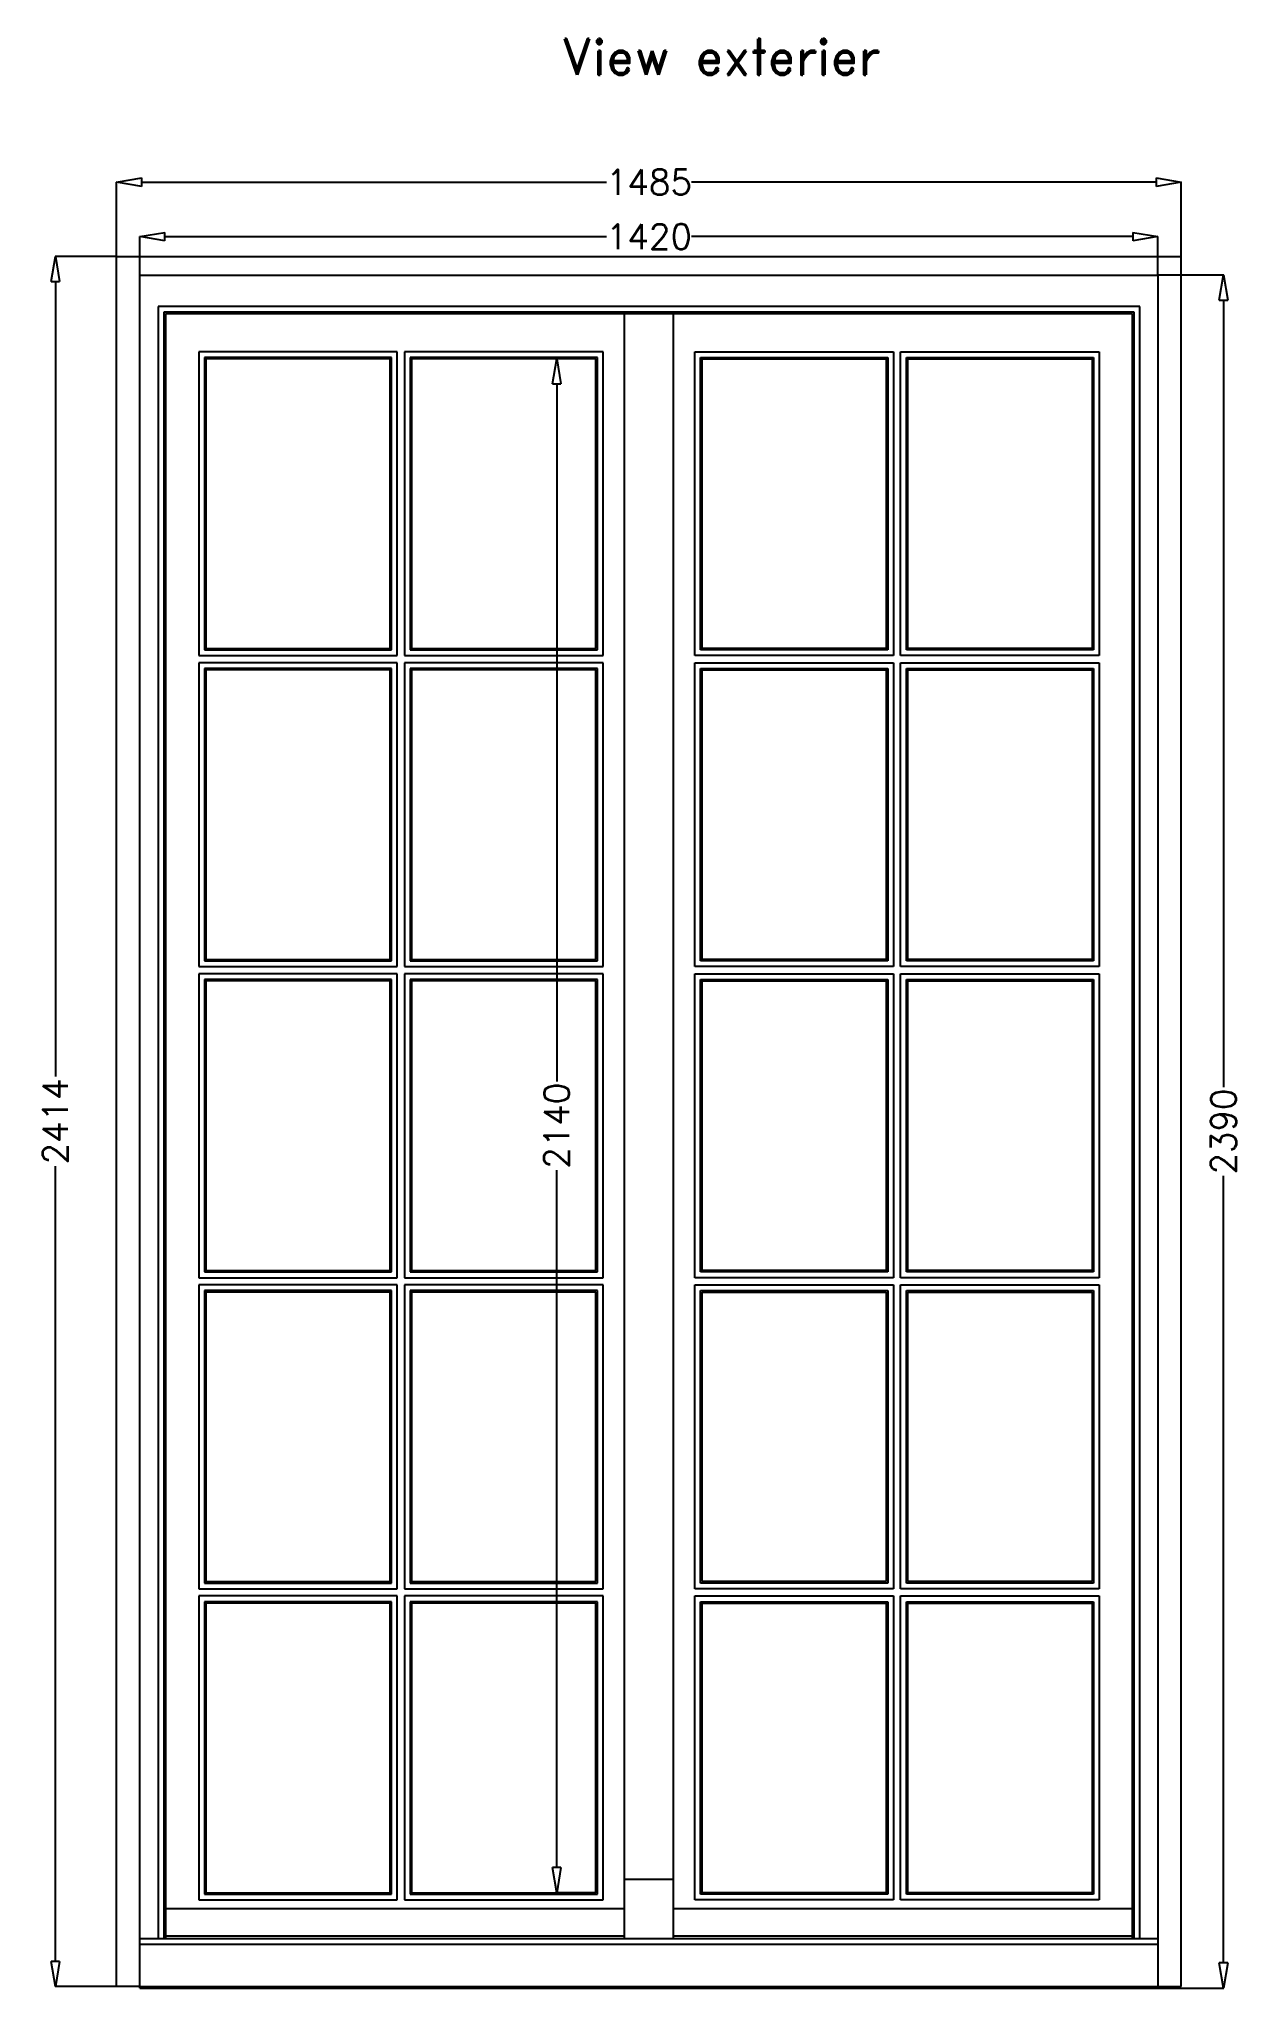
# Model space of a CAD drawing. Header units: millimetres. Extents: x 2806 to 10642, y -276 to 6064.
# Drawn here: x 2929 to 4605, y 3344 to 6064 of the extents above; entities that cross this region are included whole.
import ezdxf
from ezdxf.enums import TextEntityAlignment as Align

# ---------------------------------------------------------------- set-up
doc = ezdxf.new("R2010")
doc.units = ezdxf.units.MM
doc.layers.get('0').update_dxf_attribs({"color": 250})
for name, color, linetype in [('dim', 7, 'Continuous'), ('txt', 189, 'Continuous'), ('wall', 5, 'Continuous')]:
    doc.layers.add(name, color=color, linetype=linetype)
doc.styles.add('ROMAND', font='romand.shx')
doc.styles.add('romans', font='romans.shx')
doc.dimstyles.new('ECH1-1 objet', dxfattribs={"dimtxt": 35, "dimasz": 35, "dimexe": 0.18, "dimexo": 0, "dimgap": 0.09, "dimtad": 0, "dimdec": 8, "dimdsep": 46, "dimtxsty": 'romans', "dimblk1": 'CLOSEDBLANK', "dimblk2": 'CLOSEDBLANK', "dimsah": 1, "dimcen": 1, "dimclrd": 9, "dimclre": 9, "dimclrt": 6, "dimadec": 0, "dimazin": 0, "dimtfac": 1, "dimtdec": 8, "dimtofl": 0, "dimtmove": 0, "dimatfit": 3, "dimldrblk": 'CLOSEDBLANK', "dimfxl": 1, "dimtolj": 1, "dimtzin": 0, "dimarcsym": 0})

msp = doc.modelspace()

# ---------------------------------------------------------------- texts
at = {"layer": 'txt', "style": 'ROMAND'}
msp.add_text('View exterier', height=50, dxfattribs=at).set_placement((3880.24883333, 6013.77110727), align=Align.CENTER)

# ---------------------------------------------------------------- blocks, each defined once
blk = doc.blocks.new('_ClosedBlank')
at = {"color": 0, "linetype": 'ByBlock', "lineweight": -2}
for p, q in [((-1, 0.167), (0, 0)), ((-1, 0.167), (-1, -0.167)), ((0, 0), (-1, -0.167))]:
    blk.add_line(p, q, dxfattribs=at)
blk = doc.blocks.new('*D39')
at = {"layer": 'Defpoints', "color": 0, "transparency": 16777216}
for p in [(3651.5, 5617.5), (3706.2, 5617.5), (3706.2, 3477.5)]:
    blk.add_point(p, dxfattribs=at)
at = {"layer": 'dim', "color": 9, "lineweight": -2, "transparency": 16777216}
for p, q in [((3706.2, 5617.5), (3651.4, 5617.5)), ((3651.5, 5582.5), (3651.5, 4609.2)), ((3651.5, 3512.5), (3651.5, 4485.7)), ((3706.2, 3477.5), (3651.4, 3477.5))]:
    blk.add_line(p, q, dxfattribs=at)
at = {"layer": 'dim', "color": 9, "lineweight": -2, "transparency": 16777216, "xscale": 35, "yscale": 35, "zscale": 35}
for p, rotation in [((3651.5, 5617.5), 90), ((3651.5, 3477.5), 270)]:
    blk.add_blockref('_ClosedBlank', p, dxfattribs=dict(at, rotation=rotation))
at = {"layer": 'dim', "color": 6, "transparency": 16777216, "insert": (3651.5, 4547.5), "char_height": 35, "attachment_point": 5, "rotation": 90, "style": 'romans'}
blk.add_mtext('\\A1;2140', dxfattribs=at)
blk = doc.blocks.new('*D40')
at = {"layer": 'Defpoints', "color": 0, "transparency": 16777216}
for p in [(4522.7, 5864), (3037.7, 5760.5), (4522.7, 5760.5)]:
    blk.add_point(p, dxfattribs=at)
at = {"layer": 'dim', "color": 9, "lineweight": -2, "transparency": 16777216}
for p, q in [((3037.7, 5760.5), (3037.7, 5864.1)), ((3072.7, 5864), (3721, 5864)), ((4487.7, 5864), (3839.5, 5864)), ((4522.7, 5760.5), (4522.7, 5864.1))]:
    blk.add_line(p, q, dxfattribs=at)
at = {"layer": 'dim', "color": 9, "lineweight": -2, "transparency": 16777216, "xscale": 35, "yscale": 35, "zscale": 35, "rotation": 180}
blk.add_blockref('_ClosedBlank', (3037.7, 5864), dxfattribs=at)
at = {"layer": 'dim', "color": 9, "lineweight": -2, "transparency": 16777216, "xscale": 35, "yscale": 35, "zscale": 35}
blk.add_blockref('_ClosedBlank', (4522.7, 5864), dxfattribs=at)
at = {"layer": 'dim', "color": 6, "transparency": 16777216, "insert": (3780.2, 5864), "char_height": 35, "attachment_point": 5, "style": 'romans'}
blk.add_mtext('\\A1;1485', dxfattribs=at)
blk = doc.blocks.new('*D41')
at = {"layer": 'Defpoints', "color": 0, "transparency": 16777216}
for p in [(3037.7, 5760.5), (2952.4, 3346.5), (3037.7, 3346.5)]:
    blk.add_point(p, dxfattribs=at)
at = {"layer": 'dim', "color": 9, "lineweight": -2, "transparency": 16777216}
for p, q in [((3037.7, 5760.5), (2952.2, 5760.5)), ((2952.4, 5725.5), (2952.4, 4616.1)), ((2952.4, 3381.5), (2952.4, 4490.9)), ((3037.7, 3346.5), (2952.2, 3346.5))]:
    blk.add_line(p, q, dxfattribs=at)
at = {"layer": 'dim', "color": 9, "lineweight": -2, "transparency": 16777216, "xscale": 35, "yscale": 35, "zscale": 35}
for p, rotation in [((2952.4, 5760.5), 90), ((2952.4, 3346.5), 270)]:
    blk.add_blockref('_ClosedBlank', p, dxfattribs=dict(at, rotation=rotation))
at = {"layer": 'dim', "color": 6, "transparency": 16777216, "insert": (2952.4, 4553.5), "char_height": 35, "attachment_point": 5, "rotation": 90, "style": 'romans'}
blk.add_mtext('\\A1;2414', dxfattribs=at)
blk = doc.blocks.new('*D42')
at = {"layer": 'Defpoints', "color": 0, "transparency": 16777216}
for p in [(4490.2, 5734.5), (4581.6, 5734.5), (4490.2, 3344.5)]:
    blk.add_point(p, dxfattribs=at)
at = {"layer": 'dim', "color": 9, "lineweight": -2, "transparency": 16777216}
for p, q in [((4490.2, 5734.5), (4581.8, 5734.5)), ((4581.6, 5699.5), (4581.6, 4601.2)), ((4581.6, 3379.5), (4581.6, 4477.7)), ((4490.2, 3344.5), (4581.8, 3344.5))]:
    blk.add_line(p, q, dxfattribs=at)
at = {"layer": 'dim', "color": 9, "lineweight": -2, "transparency": 16777216, "xscale": 35, "yscale": 35, "zscale": 35}
for p, rotation in [((4581.6, 5734.5), 90), ((4581.6, 3344.5), 270)]:
    blk.add_blockref('_ClosedBlank', p, dxfattribs=dict(at, rotation=rotation))
at = {"layer": 'dim', "color": 6, "transparency": 16777216, "insert": (4581.6, 4539.5), "char_height": 35, "attachment_point": 5, "rotation": 90, "style": 'romans'}
blk.add_mtext('\\A1;2390', dxfattribs=at)
blk = doc.blocks.new('*D43')
at = {"layer": 'Defpoints', "color": 0, "transparency": 16777216}
for p in [(3070.2, 5788.1), (3070.2, 5734.5), (4490.2, 5734.5)]:
    blk.add_point(p, dxfattribs=at)
at = {"layer": 'dim', "color": 9, "lineweight": -2, "transparency": 16777216}
for p, q in [((3070.2, 5734.5), (3070.2, 5788.3)), ((3105.2, 5788.1), (3721, 5788.1)), ((4455.2, 5788.1), (3839.5, 5788.1)), ((4490.2, 5734.5), (4490.2, 5788.3))]:
    blk.add_line(p, q, dxfattribs=at)
at = {"layer": 'dim', "color": 9, "lineweight": -2, "transparency": 16777216, "xscale": 35, "yscale": 35, "zscale": 35, "rotation": 180}
blk.add_blockref('_ClosedBlank', (3070.2, 5788.1), dxfattribs=at)
at = {"layer": 'dim', "color": 9, "lineweight": -2, "transparency": 16777216, "xscale": 35, "yscale": 35, "zscale": 35}
blk.add_blockref('_ClosedBlank', (4490.2, 5788.1), dxfattribs=at)
at = {"layer": 'dim', "color": 6, "transparency": 16777216, "insert": (3780.2, 5788.1), "char_height": 35, "attachment_point": 5, "style": 'romans'}
blk.add_mtext('\\A1;1420', dxfattribs=at)

# ---------------------------------------------------------------- dimensions: what is measured, and where the dimension line sits
at = {"layer": 'dim'}
for base, p1, p2, picture, middle in [((4522.7488333335, 5863.9669267973), (3037.7488333335, 5760.4732500605), (4522.7488333335, 5760.4732500605), '*D40', (3780.2488333335, 5863.9669267973)), ((3070.2488333335, 5788.1413799164), (4490.2488333335, 5734.4732500605), (3070.2488333335, 5734.4732500605), '*D43', (3780.2488333335, 5788.1413799164))]:
    dim = msp.add_linear_dim(base=base, p1=p1, p2=p2, dimstyle='ECH1-1 objet', dxfattribs=at)
    dim.commit()
    dim.dimension.update_dxf_attribs({"geometry": picture, "text_midpoint": middle})
for base, p1, p2, picture, middle in [((2952.4288016938, 3346.4732500605), (3037.7488333335, 5760.4732500605), (3037.7488333335, 3346.4732500605), '*D41', (2952.4288016938, 4553.4732500605)), ((4581.6227672474, 5734.4732500605), (4490.2488333335, 3344.4732500605), (4490.2488333335, 5734.4732500605), '*D42', (4581.6227672474, 4539.4732500605)), ((3651.5491175939, 5617.4732500605), (3706.2488333335, 3477.4732500605), (3706.2488333335, 5617.4732500605), '*D39', (3651.5491175939, 4547.4732500605))]:
    dim = msp.add_linear_dim(base=base, p1=p1, p2=p2, angle=90, dimstyle='ECH1-1 objet', dxfattribs=at)
    dim.commit()
    dim.dimension.update_dxf_attribs({"geometry": picture, "text_midpoint": middle})

# ---------------------------------------------------------------- linework, layer by layer
for p, q in [((3037.74883333, 3346.47325006), (3037.74883333, 5760.47325006)), ((3037.74883333, 5760.47325006), (4522.74883333, 5760.47325006)), ((4522.74883333, 3346.47325006), (4522.74883333, 5760.47325006)), ((4464.74883333, 5690.47325006), (3095.74883333, 5690.47325006)), ((3095.74883333, 5690.47325006), (3095.74883333, 3413.47325006)), ((4464.74883333, 3413.47325006), (4464.74883333, 5690.47325006)), ((4456.74883333, 5682.47325006), (3103.74883333, 5682.47325006)), ((3103.74883333, 5682.47325006), (3103.74883333, 3413.47325006)), ((4454.74883333, 5680.47325006), (3105.74883333, 5680.47325006)), ((3105.74883333, 5680.47325006), (3105.74883333, 3413.47325006)), ((3746.24883333, 3413.47325006), (3746.24883333, 5680.47325006)), ((3814.24883333, 3413.47325006), (3814.24883333, 5680.47325006)), ((4454.74883333, 3413.47325006), (4454.74883333, 5680.47325006)), ((4456.74883333, 3413.47325006), (4456.74883333, 5682.47325006)), ((3429.24883333, 5627.47325006), (3152.24883333, 5627.47325006)), ((3152.24883333, 5627.47325006), (3152.24883333, 5203.47325006)), ((3421.24883333, 5619.47325006), (3160.24883333, 5619.47325006)), ((3160.24883333, 5619.47325006), (3160.24883333, 5211.47325006)), ((3419.24883333, 5617.47325006), (3162.24883333, 5617.47325006)), ((3162.24883333, 5617.47325006), (3162.24883333, 5213.47325006)), ((3419.24883333, 5213.47325006), (3419.24883333, 5617.47325006)), ((3421.24883333, 5211.47325006), (3421.24883333, 5619.47325006)), ((3429.24883333, 5203.47325006), (3429.24883333, 5627.47325006)), ((3716.24883333, 5627.47325006), (3439.24883333, 5627.47325006)), ((3439.24883333, 5627.47325006), (3439.24883333, 5203.47325006)), ((3708.24883333, 5619.47325006), (3447.24883333, 5619.47325006)), ((3447.24883333, 5619.47325006), (3447.24883333, 5211.47325006)), ((3706.24883333, 5617.47325006), (3449.24883333, 5617.47325006)), ((3449.24883333, 5617.47325006), (3449.24883333, 5213.47325006)), ((3706.24883333, 5213.47325006), (3706.24883333, 5617.47325006)), ((3708.24883333, 5211.47325006), (3708.24883333, 5619.47325006)), ((3716.24883333, 5203.47325006), (3716.24883333, 5627.47325006)), ((3844.24883333, 5203.47325006), (3844.24883333, 5627.47325006)), ((3844.24883333, 5627.47325006), (4121.24883333, 5627.47325006)), ((3852.24883333, 5211.47325006), (3852.24883333, 5619.47325006)), ((3852.24883333, 5619.47325006), (4113.24883333, 5619.47325006)), ((3854.24883333, 5213.47325006), (3854.24883333, 5617.47325006)), ((3854.24883333, 5617.47325006), (4111.24883333, 5617.47325006)), ((4111.24883333, 5617.47325006), (4111.24883333, 5213.47325006)), ((4113.24883333, 5619.47325006), (4113.24883333, 5211.47325006)), ((4121.24883333, 5627.47325006), (4121.24883333, 5203.47325006)), ((4131.24883333, 5203.47325006), (4131.24883333, 5627.47325006)), ((4131.24883333, 5627.47325006), (4408.24883333, 5627.47325006)), ((4139.24883333, 5211.47325006), (4139.24883333, 5619.47325006)), ((4139.24883333, 5619.47325006), (4400.24883333, 5619.47325006)), ((4141.24883333, 5213.47325006), (4141.24883333, 5617.47325006)), ((4141.24883333, 5617.47325006), (4398.24883333, 5617.47325006)), ((4398.24883333, 5617.47325006), (4398.24883333, 5213.47325006)), ((4400.24883333, 5619.47325006), (4400.24883333, 5211.47325006)), ((4408.24883333, 5627.47325006), (4408.24883333, 5203.47325006)), ((3152.24883333, 5203.47325006), (3429.24883333, 5203.47325006)), ((3160.24883333, 5211.47325006), (3421.24883333, 5211.47325006)), ((3162.24883333, 5213.47325006), (3419.24883333, 5213.47325006)), ((3439.24883333, 5203.47325006), (3716.24883333, 5203.47325006)), ((3447.24883333, 5211.47325006), (3708.24883333, 5211.47325006)), ((3449.24883333, 5213.47325006), (3706.24883333, 5213.47325006)), ((4121.24883333, 5203.47325006), (3844.24883333, 5203.47325006)), ((4113.24883333, 5211.47325006), (3852.24883333, 5211.47325006)), ((4111.24883333, 5213.47325006), (3854.24883333, 5213.47325006)), ((4408.24883333, 5203.47325006), (4131.24883333, 5203.47325006)), ((4400.24883333, 5211.47325006), (4139.24883333, 5211.47325006)), ((4398.24883333, 5213.47325006), (4141.24883333, 5213.47325006)), ((3429.24883333, 5193.47325006), (3152.24883333, 5193.47325006)), ((3152.24883333, 5193.47325006), (3152.24883333, 4769.47325006)), ((3421.24883333, 5185.47325006), (3160.24883333, 5185.47325006)), ((3160.24883333, 5185.47325006), (3160.24883333, 4777.47325006)), ((3419.24883333, 5183.47325006), (3162.24883333, 5183.47325006)), ((3162.24883333, 5183.47325006), (3162.24883333, 4779.47325006)), ((3419.24883333, 4779.47325006), (3419.24883333, 5183.47325006)), ((3421.24883333, 4777.47325006), (3421.24883333, 5185.47325006)), ((3429.24883333, 4769.47325006), (3429.24883333, 5193.47325006)), ((3716.24883333, 5193.47325006), (3439.24883333, 5193.47325006)), ((3439.24883333, 5193.47325006), (3439.24883333, 4769.47325006)), ((3708.24883333, 5185.47325006), (3447.24883333, 5185.47325006)), ((3447.24883333, 5185.47325006), (3447.24883333, 4777.47325006)), ((3706.24883333, 5183.47325006), (3449.24883333, 5183.47325006)), ((3449.24883333, 5183.47325006), (3449.24883333, 4779.47325006)), ((3706.24883333, 4779.47325006), (3706.24883333, 5183.47325006)), ((3708.24883333, 4777.47325006), (3708.24883333, 5185.47325006)), ((3716.24883333, 4769.47325006), (3716.24883333, 5193.47325006)), ((3844.24883333, 4769.47325006), (3844.24883333, 5193.47325006)), ((3844.24883333, 5193.47325006), (4121.24883333, 5193.47325006)), ((3852.24883333, 4777.47325006), (3852.24883333, 5185.47325006)), ((3852.24883333, 5185.47325006), (4113.24883333, 5185.47325006)), ((3854.24883333, 4779.47325006), (3854.24883333, 5183.47325006)), ((3854.24883333, 5183.47325006), (4111.24883333, 5183.47325006)), ((4111.24883333, 5183.47325006), (4111.24883333, 4779.47325006)), ((4113.24883333, 5185.47325006), (4113.24883333, 4777.47325006)), ((4121.24883333, 5193.47325006), (4121.24883333, 4769.47325006)), ((4131.24883333, 4769.47325006), (4131.24883333, 5193.47325006)), ((4131.24883333, 5193.47325006), (4408.24883333, 5193.47325006)), ((4139.24883333, 4777.47325006), (4139.24883333, 5185.47325006)), ((4139.24883333, 5185.47325006), (4400.24883333, 5185.47325006)), ((4141.24883333, 4779.47325006), (4141.24883333, 5183.47325006)), ((4141.24883333, 5183.47325006), (4398.24883333, 5183.47325006)), ((4398.24883333, 5183.47325006), (4398.24883333, 4779.47325006)), ((4400.24883333, 5185.47325006), (4400.24883333, 4777.47325006)), ((4408.24883333, 5193.47325006), (4408.24883333, 4769.47325006)), ((3152.24883333, 4769.47325006), (3429.24883333, 4769.47325006)), ((3429.24883333, 4759.47325006), (3152.24883333, 4759.47325006)), ((3152.24883333, 4759.47325006), (3152.24883333, 4335.47325006)), ((3160.24883333, 4777.47325006), (3421.24883333, 4777.47325006)), ((3162.24883333, 4779.47325006), (3419.24883333, 4779.47325006)), ((3429.24883333, 4335.47325006), (3429.24883333, 4759.47325006)), ((3439.24883333, 4769.47325006), (3716.24883333, 4769.47325006)), ((3716.24883333, 4759.47325006), (3439.24883333, 4759.47325006)), ((3439.24883333, 4759.47325006), (3439.24883333, 4335.47325006)), ((3447.24883333, 4777.47325006), (3708.24883333, 4777.47325006)), ((3449.24883333, 4779.47325006), (3706.24883333, 4779.47325006)), ((3716.24883333, 4335.47325006), (3716.24883333, 4759.47325006)), ((4121.24883333, 4769.47325006), (3844.24883333, 4769.47325006)), ((3844.24883333, 4335.47325006), (3844.24883333, 4759.47325006)), ((3844.24883333, 4759.47325006), (4121.24883333, 4759.47325006)), ((4113.24883333, 4777.47325006), (3852.24883333, 4777.47325006)), ((4111.24883333, 4779.47325006), (3854.24883333, 4779.47325006)), ((4121.24883333, 4759.47325006), (4121.24883333, 4335.47325006)), ((4408.24883333, 4769.47325006), (4131.24883333, 4769.47325006)), ((4131.24883333, 4335.47325006), (4131.24883333, 4759.47325006)), ((4131.24883333, 4759.47325006), (4408.24883333, 4759.47325006)), ((4400.24883333, 4777.47325006), (4139.24883333, 4777.47325006)), ((4398.24883333, 4779.47325006), (4141.24883333, 4779.47325006)), ((4408.24883333, 4759.47325006), (4408.24883333, 4335.47325006)), ((3421.24883333, 4751.47325006), (3160.24883333, 4751.47325006)), ((3160.24883333, 4751.47325006), (3160.24883333, 4343.47325006)), ((3419.24883333, 4749.47325006), (3162.24883333, 4749.47325006)), ((3162.24883333, 4749.47325006), (3162.24883333, 4345.47325006)), ((3419.24883333, 4345.47325006), (3419.24883333, 4749.47325006)), ((3421.24883333, 4343.47325006), (3421.24883333, 4751.47325006)), ((3708.24883333, 4751.47325006), (3447.24883333, 4751.47325006)), ((3447.24883333, 4751.47325006), (3447.24883333, 4343.47325006)), ((3706.24883333, 4749.47325006), (3449.24883333, 4749.47325006)), ((3449.24883333, 4749.47325006), (3449.24883333, 4345.47325006)), ((3706.24883333, 4345.47325006), (3706.24883333, 4749.47325006)), ((3708.24883333, 4343.47325006), (3708.24883333, 4751.47325006)), ((3852.24883333, 4343.47325006), (3852.24883333, 4751.47325006)), ((3852.24883333, 4751.47325006), (4113.24883333, 4751.47325006)), ((3854.24883333, 4345.47325006), (3854.24883333, 4749.47325006)), ((3854.24883333, 4749.47325006), (4111.24883333, 4749.47325006)), ((4111.24883333, 4749.47325006), (4111.24883333, 4345.47325006)), ((4113.24883333, 4751.47325006), (4113.24883333, 4343.47325006)), ((4139.24883333, 4343.47325006), (4139.24883333, 4751.47325006)), ((4139.24883333, 4751.47325006), (4400.24883333, 4751.47325006)), ((4141.24883333, 4345.47325006), (4141.24883333, 4749.47325006)), ((4141.24883333, 4749.47325006), (4398.24883333, 4749.47325006)), ((4398.24883333, 4749.47325006), (4398.24883333, 4345.47325006)), ((4400.24883333, 4751.47325006), (4400.24883333, 4343.47325006)), ((3152.24883333, 4335.47325006), (3429.24883333, 4335.47325006)), ((3429.24883333, 4325.47325006), (3152.24883333, 4325.47325006)), ((3152.24883333, 4325.47325006), (3152.24883333, 3901.47325006)), ((3160.24883333, 4343.47325006), (3421.24883333, 4343.47325006)), ((3162.24883333, 4345.47325006), (3419.24883333, 4345.47325006)), ((3429.24883333, 3901.47325006), (3429.24883333, 4325.47325006)), ((3439.24883333, 4335.47325006), (3716.24883333, 4335.47325006)), ((3716.24883333, 4325.47325006), (3439.24883333, 4325.47325006)), ((3439.24883333, 4325.47325006), (3439.24883333, 3901.47325006)), ((3447.24883333, 4343.47325006), (3708.24883333, 4343.47325006)), ((3449.24883333, 4345.47325006), (3706.24883333, 4345.47325006)), ((3716.24883333, 3901.47325006), (3716.24883333, 4325.47325006)), ((4121.24883333, 4335.47325006), (3844.24883333, 4335.47325006)), ((3844.24883333, 3901.47325006), (3844.24883333, 4325.47325006)), ((3844.24883333, 4325.47325006), (4121.24883333, 4325.47325006)), ((4113.24883333, 4343.47325006), (3852.24883333, 4343.47325006)), ((4111.24883333, 4345.47325006), (3854.24883333, 4345.47325006)), ((4121.24883333, 4325.47325006), (4121.24883333, 3901.47325006)), ((4408.24883333, 4335.47325006), (4131.24883333, 4335.47325006)), ((4131.24883333, 3901.47325006), (4131.24883333, 4325.47325006)), ((4131.24883333, 4325.47325006), (4408.24883333, 4325.47325006)), ((4400.24883333, 4343.47325006), (4139.24883333, 4343.47325006)), ((4398.24883333, 4345.47325006), (4141.24883333, 4345.47325006)), ((4408.24883333, 4325.47325006), (4408.24883333, 3901.47325006)), ((3421.24883333, 4317.47325006), (3160.24883333, 4317.47325006)), ((3160.24883333, 4317.47325006), (3160.24883333, 3909.47325006)), ((3419.24883333, 4315.47325006), (3162.24883333, 4315.47325006)), ((3162.24883333, 4315.47325006), (3162.24883333, 3911.47325006)), ((3419.24883333, 3911.47325006), (3419.24883333, 4315.47325006)), ((3421.24883333, 3909.47325006), (3421.24883333, 4317.47325006)), ((3708.24883333, 4317.47325006), (3447.24883333, 4317.47325006)), ((3447.24883333, 4317.47325006), (3447.24883333, 3909.47325006)), ((3706.24883333, 4315.47325006), (3449.24883333, 4315.47325006)), ((3449.24883333, 4315.47325006), (3449.24883333, 3911.47325006)), ((3706.24883333, 3911.47325006), (3706.24883333, 4315.47325006)), ((3708.24883333, 3909.47325006), (3708.24883333, 4317.47325006)), ((3852.24883333, 3909.47325006), (3852.24883333, 4317.47325006)), ((3852.24883333, 4317.47325006), (4113.24883333, 4317.47325006)), ((3854.24883333, 3911.47325006), (3854.24883333, 4315.47325006)), ((3854.24883333, 4315.47325006), (4111.24883333, 4315.47325006)), ((4111.24883333, 4315.47325006), (4111.24883333, 3911.47325006)), ((4113.24883333, 4317.47325006), (4113.24883333, 3909.47325006)), ((4139.24883333, 3909.47325006), (4139.24883333, 4317.47325006)), ((4139.24883333, 4317.47325006), (4400.24883333, 4317.47325006)), ((4141.24883333, 3911.47325006), (4141.24883333, 4315.47325006)), ((4141.24883333, 4315.47325006), (4398.24883333, 4315.47325006)), ((4398.24883333, 4315.47325006), (4398.24883333, 3911.47325006)), ((4400.24883333, 4317.47325006), (4400.24883333, 3909.47325006)), ((3152.24883333, 3901.47325006), (3429.24883333, 3901.47325006)), ((3429.24883333, 3891.47325006), (3152.24883333, 3891.47325006)), ((3152.24883333, 3891.47325006), (3152.24883333, 3467.47325006)), ((3160.24883333, 3909.47325006), (3421.24883333, 3909.47325006)), ((3162.24883333, 3911.47325006), (3419.24883333, 3911.47325006)), ((3429.24883333, 3467.47325006), (3429.24883333, 3891.47325006)), ((3439.24883333, 3901.47325006), (3716.24883333, 3901.47325006)), ((3716.24883333, 3891.47325006), (3439.24883333, 3891.47325006)), ((3439.24883333, 3891.47325006), (3439.24883333, 3467.47325006)), ((3447.24883333, 3909.47325006), (3708.24883333, 3909.47325006)), ((3449.24883333, 3911.47325006), (3706.24883333, 3911.47325006)), ((3716.24883333, 3467.47325006), (3716.24883333, 3891.47325006)), ((4121.24883333, 3901.47325006), (3844.24883333, 3901.47325006)), ((3844.24883333, 3467.47325006), (3844.24883333, 3891.47325006)), ((3844.24883333, 3891.47325006), (4121.24883333, 3891.47325006)), ((4113.24883333, 3909.47325006), (3852.24883333, 3909.47325006)), ((4111.24883333, 3911.47325006), (3854.24883333, 3911.47325006)), ((4121.24883333, 3891.47325006), (4121.24883333, 3467.47325006)), ((4408.24883333, 3901.47325006), (4131.24883333, 3901.47325006)), ((4131.24883333, 3467.47325006), (4131.24883333, 3891.47325006)), ((4131.24883333, 3891.47325006), (4408.24883333, 3891.47325006)), ((4400.24883333, 3909.47325006), (4139.24883333, 3909.47325006)), ((4398.24883333, 3911.47325006), (4141.24883333, 3911.47325006)), ((4408.24883333, 3891.47325006), (4408.24883333, 3467.47325006)), ((3421.24883333, 3883.47325006), (3160.24883333, 3883.47325006)), ((3160.24883333, 3883.47325006), (3160.24883333, 3475.47325006)), ((3419.24883333, 3881.47325006), (3162.24883333, 3881.47325006)), ((3162.24883333, 3881.47325006), (3162.24883333, 3477.47325006)), ((3419.24883333, 3477.47325006), (3419.24883333, 3881.47325006)), ((3421.24883333, 3475.47325006), (3421.24883333, 3883.47325006)), ((3708.24883333, 3883.47325006), (3447.24883333, 3883.47325006)), ((3447.24883333, 3883.47325006), (3447.24883333, 3475.47325006)), ((3706.24883333, 3881.47325006), (3449.24883333, 3881.47325006)), ((3449.24883333, 3881.47325006), (3449.24883333, 3477.47325006)), ((3706.24883333, 3477.47325006), (3706.24883333, 3881.47325006)), ((3708.24883333, 3475.47325006), (3708.24883333, 3883.47325006)), ((3852.24883333, 3475.47325006), (3852.24883333, 3883.47325006)), ((3852.24883333, 3883.47325006), (4113.24883333, 3883.47325006)), ((3854.24883333, 3477.47325006), (3854.24883333, 3881.47325006)), ((3854.24883333, 3881.47325006), (4111.24883333, 3881.47325006)), ((4111.24883333, 3881.47325006), (4111.24883333, 3477.47325006)), ((4113.24883333, 3883.47325006), (4113.24883333, 3475.47325006)), ((4139.24883333, 3475.47325006), (4139.24883333, 3883.47325006)), ((4139.24883333, 3883.47325006), (4400.24883333, 3883.47325006)), ((4141.24883333, 3477.47325006), (4141.24883333, 3881.47325006)), ((4141.24883333, 3881.47325006), (4398.24883333, 3881.47325006)), ((4398.24883333, 3881.47325006), (4398.24883333, 3477.47325006)), ((4400.24883333, 3883.47325006), (4400.24883333, 3475.47325006)), ((3746.24883333, 3496.47325006), (3814.24883333, 3496.47325006)), ((3105.74883333, 3455.46380759), (3746.24883333, 3455.46380759)), ((3152.24883333, 3467.47325006), (3429.24883333, 3467.47325006)), ((3160.24883333, 3475.47325006), (3421.24883333, 3475.47325006)), ((3162.24883333, 3477.47325006), (3419.24883333, 3477.47325006)), ((3439.24883333, 3467.47325006), (3716.24883333, 3467.47325006)), ((3447.24883333, 3475.47325006), (3708.24883333, 3475.47325006)), ((3449.24883333, 3477.47325006), (3706.24883333, 3477.47325006)), ((3814.24883333, 3455.46380759), (4454.74883333, 3455.46380759)), ((4121.24883333, 3467.47325006), (3844.24883333, 3467.47325006)), ((4113.24883333, 3475.47325006), (3852.24883333, 3475.47325006)), ((4111.24883333, 3477.47325006), (3854.24883333, 3477.47325006)), ((4408.24883333, 3467.47325006), (4131.24883333, 3467.47325006)), ((4400.24883333, 3475.47325006), (4139.24883333, 3475.47325006)), ((4398.24883333, 3477.47325006), (4141.24883333, 3477.47325006)), ((3070.24883333, 3413.47325006), (4490.24883333, 3413.47325006)), ((3070.24883333, 3405.46154115), (4490.24883333, 3405.46154115)), ((3105.74883333, 3417.47325006), (3746.24883333, 3417.47325006)), ((3814.24883333, 3417.47325006), (4454.74883333, 3417.47325006)), ((3070.24883333, 3346.47325006), (3037.74883333, 3346.47325006)), ((3070.24883333, 3346.47325006), (4490.24883333, 3346.47325006)), ((4490.24883333, 3346.47325006), (4522.74883333, 3346.47325006))]:
    msp.add_line(p, q)
at = {"layer": 'wall'}
for p, q in [((3070.24883333, 5734.47325006), (4490.24883333, 5734.47325006)), ((3070.24883333, 3344.47325006), (3070.24883333, 5734.47325006)), ((4490.24883333, 3344.47325006), (4490.24883333, 5734.47325006)), ((3070.24883333, 3344.47325006), (4490.24883333, 3344.47325006))]:
    msp.add_line(p, q, dxfattribs=at)

msp.set_redraw_order([(e.dxf.handle, doc.entitydb.next_handle()) for e in msp.query("TEXT MTEXT ATTDEF DIMENSION ARC_DIMENSION")])  # texts and dimensions are drawn at this point

doc.saveas('drawing.dxf')
